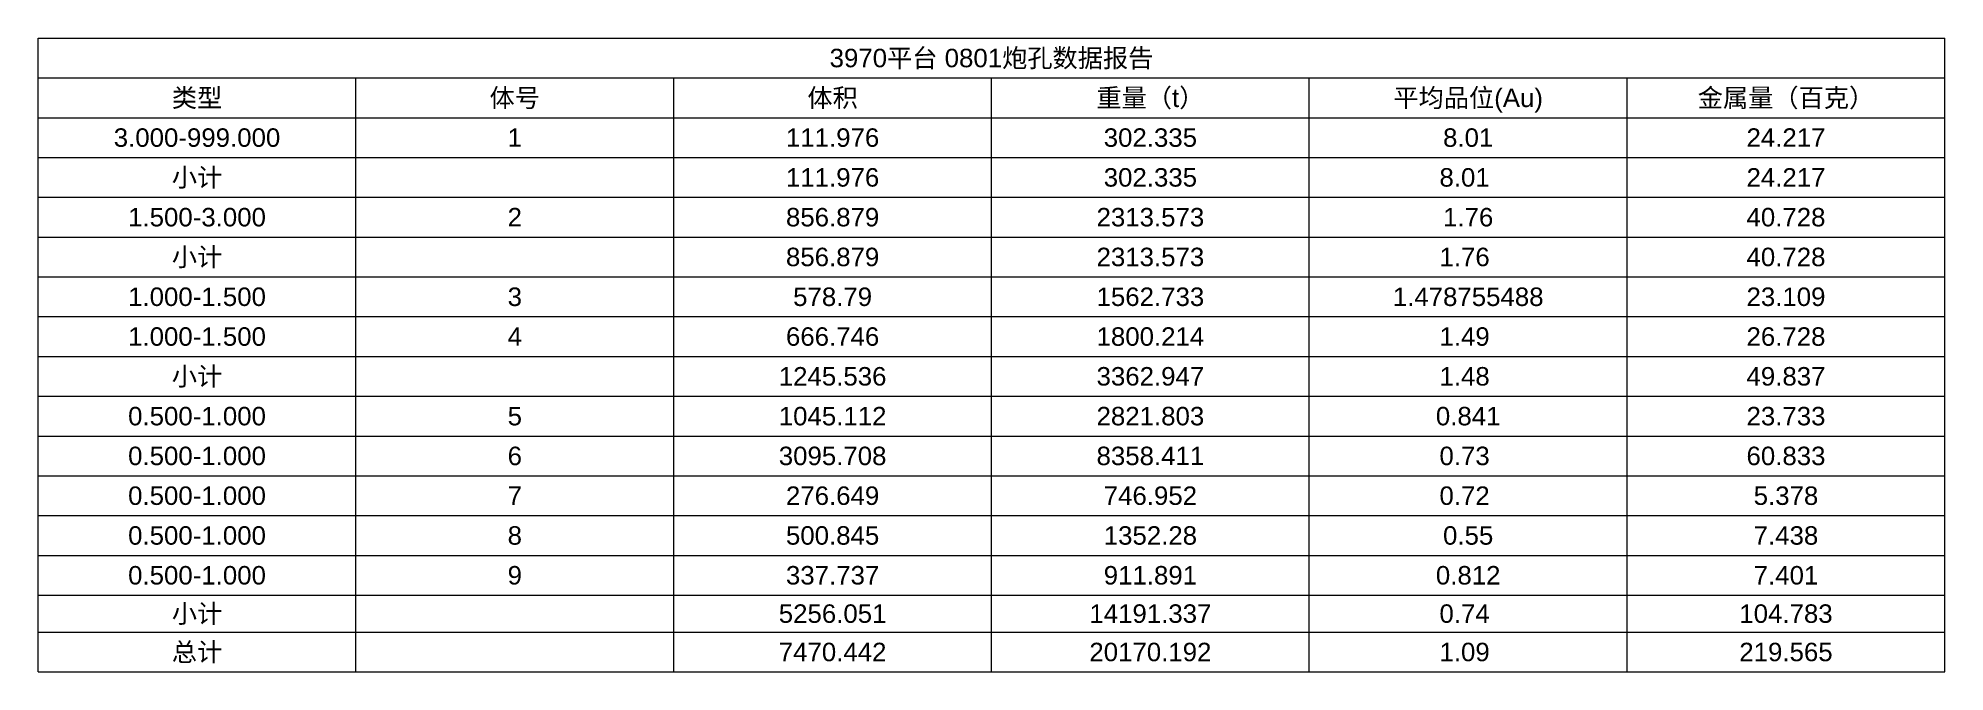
# Model space of a CAD drawing. Header units: inches. Extents: x 470033 to 470145, y 4349683 to 4349762.
# Drawn here: x 470090.9 to 470145.4, y 4349704.9 to 4349723 of the extents above; entities that cross this region are included whole.
import ezdxf
from ezdxf.enums import TextEntityAlignment as Align

# ---------------------------------------------------------------- set-up
doc = ezdxf.new("R2010")
doc.units = ezdxf.units.IN
doc.header["$MEASUREMENT"] = 0
doc.styles.add('3dmine_textStyle_2', font='arial.ttf', dxfattribs={"height": 1})

msp = doc.modelspace()

# ---------------------------------------------------------------- texts
at = {"color": 7, "linetype": 'Continuous', "lineweight": 0, "style": '3dmine_textStyle_2'}
for s, height, p in [('3970平台 0801炮孔数据报告', 0.52851, (470118.145, 4349722.451, 3965.168)), ('类型', 0.5285, (470095.429, 4349721.313, 3965.168)), ('体号', 0.5285, (470104.515, 4349721.313, 3965.168)), ('体积', 0.5285, (470113.602, 4349721.313, 3965.168)), ('重量（t）', 0.5285, (470122.688, 4349721.313, 3965.168)), ('平均品位(Au)', 0.5285, (470131.774, 4349721.313, 3965.168)), ('金属量（百克）', 0.5285, (470140.861, 4349721.313, 3965.168)), ('3.000-999.000', 0.52851, (470095.429, 4349720.175, 3965.168)), ('1', 0.529, (470104.515, 4349720.175, 3965.168)), ('111.976', 0.5285, (470113.602, 4349720.175, 3965.168)), ('302.335', 0.5285, (470122.688, 4349720.175, 3965.168)), ('8.01', 0.5285, (470131.774, 4349720.175, 3965.168)), ('24.217', 0.5285, (470140.861, 4349720.175, 3965.168)), ('小计', 0.5285, (470095.429, 4349719.036, 3965.168)), ('111.976', 0.5285, (470113.602, 4349719.036, 3965.168)), ('302.335', 0.5285, (470122.688, 4349719.036, 3965.168)), ('8.01 ', 0.5285, (470131.774, 4349719.036, 3965.168)), ('24.217', 0.5285, (470140.861, 4349719.036, 3965.168)), ('1.500-3.000', 0.52851, (470095.429, 4349717.898, 3965.168)), ('2', 0.529, (470104.515, 4349717.898, 3965.168)), ('856.879', 0.5285, (470113.602, 4349717.898, 3965.168)), ('2313.573', 0.5285, (470122.688, 4349717.898, 3965.168)), ('1.76', 0.5285, (470131.774, 4349717.898, 3965.168)), ('40.728', 0.5285, (470140.861, 4349717.898, 3965.168)), ('小计', 0.5285, (470095.429, 4349716.76, 3965.168)), ('856.879', 0.5285, (470113.602, 4349716.76, 3965.168)), ('2313.573', 0.5285, (470122.688, 4349716.76, 3965.168)), ('1.76 ', 0.5285, (470131.774, 4349716.76, 3965.168)), ('40.728', 0.5285, (470140.861, 4349716.76, 3965.168)), ('1.000-1.500', 0.52851, (470095.429, 4349715.621, 3965.168)), ('3', 0.529, (470104.515, 4349715.621, 3965.168)), ('578.79', 0.5285, (470113.602, 4349715.621, 3965.168)), ('1562.733', 0.5285, (470122.688, 4349715.621, 3965.168)), ('1.478755488', 0.52851, (470131.774, 4349715.621, 3965.168)), ('23.109', 0.5285, (470140.861, 4349715.621, 3965.168)), ('1.000-1.500', 0.52851, (470095.429, 4349714.483, 3965.168)), ('4', 0.529, (470104.515, 4349714.483, 3965.168)), ('666.746', 0.5285, (470113.602, 4349714.483, 3965.168)), ('1800.214', 0.5285, (470122.688, 4349714.483, 3965.168)), ('1.49 ', 0.5285, (470131.774, 4349714.483, 3965.168)), ('26.728', 0.5285, (470140.861, 4349714.483, 3965.168)), ('小计', 0.5285, (470095.429, 4349713.345, 3965.168)), ('1245.536', 0.5285, (470113.602, 4349713.345, 3965.168)), ('3362.947', 0.5285, (470122.688, 4349713.345, 3965.168)), ('1.48 ', 0.5285, (470131.774, 4349713.345, 3965.168)), ('49.837', 0.5285, (470140.861, 4349713.345, 3965.168)), ('0.500-1.000', 0.52851, (470095.429, 4349712.206, 3965.168)), ('5', 0.529, (470104.515, 4349712.206, 3965.168)), ('1045.112', 0.5285, (470113.602, 4349712.206, 3965.168)), ('2821.803', 0.5285, (470122.688, 4349712.206, 3965.168)), ('0.841', 0.5285, (470131.774, 4349712.206, 3965.168)), ('23.733', 0.5285, (470140.861, 4349712.206, 3965.168)), ('0.500-1.000', 0.52851, (470095.429, 4349711.068, 3965.168)), ('6', 0.529, (470104.515, 4349711.068, 3965.168)), ('3095.708', 0.5285, (470113.602, 4349711.068, 3965.168)), ('8358.411', 0.5285, (470122.688, 4349711.068, 3965.168)), ('0.73 ', 0.5285, (470131.774, 4349711.068, 3965.168)), ('60.833', 0.5285, (470140.861, 4349711.068, 3965.168)), ('0.500-1.000', 0.52851, (470095.429, 4349709.93, 3965.168)), ('7', 0.529, (470104.515, 4349709.93, 3965.168)), ('276.649', 0.5285, (470113.602, 4349709.93, 3965.168)), ('746.952', 0.5285, (470122.688, 4349709.93, 3965.168)), ('0.72 ', 0.5285, (470131.774, 4349709.93, 3965.168)), ('5.378', 0.5285, (470140.861, 4349709.93, 3965.168)), ('0.500-1.000', 0.52851, (470095.429, 4349708.792, 3965.168)), ('8', 0.529, (470104.515, 4349708.792, 3965.168)), ('500.845', 0.5285, (470113.602, 4349708.792, 3965.168)), ('1352.28', 0.5285, (470122.688, 4349708.792, 3965.168)), ('0.55', 0.5285, (470131.774, 4349708.792, 3965.168)), ('7.438', 0.5285, (470140.861, 4349708.792, 3965.168)), ('0.500-1.000', 0.52851, (470095.429, 4349707.653, 3965.168)), ('9', 0.529, (470104.515, 4349707.653, 3965.168)), ('337.737', 0.5285, (470113.602, 4349707.653, 3965.168)), ('911.891', 0.5285, (470122.688, 4349707.653, 3965.168)), ('0.812', 0.5285, (470131.774, 4349707.653, 3965.168)), ('7.401', 0.5285, (470140.861, 4349707.653, 3965.168)), ('小计', 0.5285, (470095.429, 4349706.556, 3965.168)), ('5256.051', 0.5285, (470113.602, 4349706.556, 3965.168)), ('14191.337', 0.5285, (470122.688, 4349706.556, 3965.168)), ('0.74 ', 0.5285, (470131.774, 4349706.556, 3965.168)), ('104.783', 0.5285, (470140.861, 4349706.556, 3965.168)), ('总计', 0.5285, (470095.429, 4349705.458, 3965.168)), ('7470.442', 0.5285, (470113.602, 4349705.458, 3965.168)), ('20170.192', 0.5285, (470122.688, 4349705.458, 3965.168)), ('1.09 ', 0.5285, (470131.774, 4349705.458, 3965.168)), ('219.565', 0.5285, (470140.861, 4349705.458, 3965.168))]:
    msp.add_text(s, height=height, dxfattribs=at).set_placement(p, align=Align.MIDDLE_CENTER)

# ---------------------------------------------------------------- linework, layer by layer
at = {"color": 7, "linetype": 'Continuous', "lineweight": 0, "elevation": 3965.168}
for points in [[(470090.886, 4349721.882), (470090.886, 4349723.021), (470145.404, 4349723.021)], [(470090.886, 4349704.889), (470145.404, 4349704.889), (470145.404, 4349723.021)], [(470090.886, 4349720.744), (470090.886, 4349721.882), (470099.972, 4349721.882)], [(470099.972, 4349720.744), (470099.972, 4349721.882), (470109.059, 4349721.882)], [(470109.059, 4349720.744), (470109.059, 4349721.882), (470118.145, 4349721.882)], [(470118.145, 4349720.744), (470118.145, 4349721.882), (470127.231, 4349721.882)], [(470127.231, 4349720.744), (470127.231, 4349721.882), (470136.317, 4349721.882)], [(470136.317, 4349720.744), (470136.317, 4349721.882), (470145.404, 4349721.882)], [(470090.886, 4349719.606), (470090.886, 4349720.744), (470099.972, 4349720.744)], [(470099.972, 4349719.606), (470099.972, 4349720.744), (470109.059, 4349720.744)], [(470109.059, 4349719.606), (470109.059, 4349720.744), (470118.145, 4349720.744)], [(470118.145, 4349719.606), (470118.145, 4349720.744), (470127.231, 4349720.744)], [(470127.231, 4349719.606), (470127.231, 4349720.744), (470136.317, 4349720.744)], [(470136.317, 4349719.606), (470136.317, 4349720.744), (470145.404, 4349720.744)], [(470090.886, 4349718.467), (470090.886, 4349719.606), (470099.972, 4349719.606)], [(470099.972, 4349718.467), (470099.972, 4349719.606), (470109.059, 4349719.606)], [(470109.059, 4349718.467), (470109.059, 4349719.606), (470118.145, 4349719.606)], [(470118.145, 4349718.467), (470118.145, 4349719.606), (470127.231, 4349719.606)], [(470127.231, 4349718.467), (470127.231, 4349719.606), (470136.317, 4349719.606)], [(470136.317, 4349718.467), (470136.317, 4349719.606), (470145.404, 4349719.606)], [(470090.886, 4349717.329), (470090.886, 4349718.467), (470099.972, 4349718.467)], [(470099.972, 4349717.329), (470099.972, 4349718.467), (470109.059, 4349718.467)], [(470109.059, 4349717.329), (470109.059, 4349718.467), (470118.145, 4349718.467)], [(470118.145, 4349717.329), (470118.145, 4349718.467), (470127.231, 4349718.467)], [(470127.231, 4349717.329), (470127.231, 4349718.467), (470136.317, 4349718.467)], [(470136.317, 4349717.329), (470136.317, 4349718.467), (470145.404, 4349718.467)], [(470090.886, 4349716.191), (470090.886, 4349717.329), (470099.972, 4349717.329)], [(470099.972, 4349716.191), (470099.972, 4349717.329), (470109.059, 4349717.329)], [(470109.059, 4349716.191), (470109.059, 4349717.329), (470118.145, 4349717.329)], [(470118.145, 4349716.191), (470118.145, 4349717.329), (470127.231, 4349717.329)], [(470127.231, 4349716.191), (470127.231, 4349717.329), (470136.317, 4349717.329)], [(470136.317, 4349716.191), (470136.317, 4349717.329), (470145.404, 4349717.329)], [(470090.886, 4349715.052), (470090.886, 4349716.191), (470099.972, 4349716.191)], [(470099.972, 4349715.052), (470099.972, 4349716.191), (470109.059, 4349716.191)], [(470109.059, 4349715.052), (470109.059, 4349716.191), (470118.145, 4349716.191)], [(470118.145, 4349715.052), (470118.145, 4349716.191), (470127.231, 4349716.191)], [(470127.231, 4349715.052), (470127.231, 4349716.191), (470136.317, 4349716.191)], [(470136.317, 4349715.052), (470136.317, 4349716.191), (470145.404, 4349716.191)], [(470090.886, 4349713.914), (470090.886, 4349715.052), (470099.972, 4349715.052)], [(470099.972, 4349713.914), (470099.972, 4349715.052), (470109.059, 4349715.052)], [(470109.059, 4349713.914), (470109.059, 4349715.052), (470118.145, 4349715.052)], [(470118.145, 4349713.914), (470118.145, 4349715.052), (470127.231, 4349715.052)], [(470127.231, 4349713.914), (470127.231, 4349715.052), (470136.317, 4349715.052)], [(470136.317, 4349713.914), (470136.317, 4349715.052), (470145.404, 4349715.052)], [(470090.886, 4349712.776), (470090.886, 4349713.914), (470099.972, 4349713.914)], [(470099.972, 4349712.776), (470099.972, 4349713.914), (470109.059, 4349713.914)], [(470109.059, 4349712.776), (470109.059, 4349713.914), (470118.145, 4349713.914)], [(470118.145, 4349712.776), (470118.145, 4349713.914), (470127.231, 4349713.914)], [(470127.231, 4349712.776), (470127.231, 4349713.914), (470136.317, 4349713.914)], [(470136.317, 4349712.776), (470136.317, 4349713.914), (470145.404, 4349713.914)], [(470090.886, 4349711.637), (470090.886, 4349712.776), (470099.972, 4349712.776)], [(470099.972, 4349711.637), (470099.972, 4349712.776), (470109.059, 4349712.776)], [(470109.059, 4349711.637), (470109.059, 4349712.776), (470118.145, 4349712.776)], [(470118.145, 4349711.637), (470118.145, 4349712.776), (470127.231, 4349712.776)], [(470127.231, 4349711.637), (470127.231, 4349712.776), (470136.317, 4349712.776)], [(470136.317, 4349711.637), (470136.317, 4349712.776), (470145.404, 4349712.776)], [(470090.886, 4349710.499), (470090.886, 4349711.637), (470099.972, 4349711.637)], [(470099.972, 4349710.499), (470099.972, 4349711.637), (470109.059, 4349711.637)], [(470109.059, 4349710.499), (470109.059, 4349711.637), (470118.145, 4349711.637)], [(470118.145, 4349710.499), (470118.145, 4349711.637), (470127.231, 4349711.637)], [(470127.231, 4349710.499), (470127.231, 4349711.637), (470136.317, 4349711.637)], [(470136.317, 4349710.499), (470136.317, 4349711.637), (470145.404, 4349711.637)], [(470090.886, 4349709.361), (470090.886, 4349710.499), (470099.972, 4349710.499)], [(470099.972, 4349709.361), (470099.972, 4349710.499), (470109.059, 4349710.499)], [(470109.059, 4349709.361), (470109.059, 4349710.499), (470118.145, 4349710.499)], [(470118.145, 4349709.361), (470118.145, 4349710.499), (470127.231, 4349710.499)], [(470127.231, 4349709.361), (470127.231, 4349710.499), (470136.317, 4349710.499)], [(470136.317, 4349709.361), (470136.317, 4349710.499), (470145.404, 4349710.499)], [(470090.886, 4349708.222), (470090.886, 4349709.361), (470099.972, 4349709.361)], [(470099.972, 4349708.222), (470099.972, 4349709.361), (470109.059, 4349709.361)], [(470109.059, 4349708.222), (470109.059, 4349709.361), (470118.145, 4349709.361)], [(470118.145, 4349708.222), (470118.145, 4349709.361), (470127.231, 4349709.361)], [(470127.231, 4349708.222), (470127.231, 4349709.361), (470136.317, 4349709.361)], [(470136.317, 4349708.222), (470136.317, 4349709.361), (470145.404, 4349709.361)], [(470090.886, 4349707.084), (470090.886, 4349708.222), (470099.972, 4349708.222)], [(470099.972, 4349707.084), (470099.972, 4349708.222), (470109.059, 4349708.222)], [(470109.059, 4349707.084), (470109.059, 4349708.222), (470118.145, 4349708.222)], [(470118.145, 4349707.084), (470118.145, 4349708.222), (470127.231, 4349708.222)], [(470127.231, 4349707.084), (470127.231, 4349708.222), (470136.317, 4349708.222)], [(470136.317, 4349707.084), (470136.317, 4349708.222), (470145.404, 4349708.222)], [(470090.886, 4349706.027), (470090.886, 4349707.084), (470099.972, 4349707.084)], [(470099.972, 4349706.027), (470099.972, 4349707.084), (470109.059, 4349707.084)], [(470109.059, 4349706.027), (470109.059, 4349707.084), (470118.145, 4349707.084)], [(470118.145, 4349706.027), (470118.145, 4349707.084), (470127.231, 4349707.084)], [(470127.231, 4349706.027), (470127.231, 4349707.084), (470136.317, 4349707.084)], [(470136.317, 4349706.027), (470136.317, 4349707.084), (470145.404, 4349707.084)], [(470090.886, 4349704.889), (470090.886, 4349706.027), (470099.972, 4349706.027)], [(470099.972, 4349704.889), (470099.972, 4349706.027), (470109.059, 4349706.027)], [(470109.059, 4349704.889), (470109.059, 4349706.027), (470118.145, 4349706.027)], [(470118.145, 4349704.889), (470118.145, 4349706.027), (470127.231, 4349706.027)], [(470127.231, 4349704.889), (470127.231, 4349706.027), (470136.317, 4349706.027)], [(470136.317, 4349704.889), (470136.317, 4349706.027), (470145.404, 4349706.027)]]:
    msp.add_lwpolyline(points, dxfattribs=at)

msp.set_redraw_order([(e.dxf.handle, doc.entitydb.next_handle()) for e in msp.query("TEXT MTEXT ATTDEF DIMENSION ARC_DIMENSION")])  # texts and dimensions are drawn at this point

doc.saveas('drawing.dxf')
